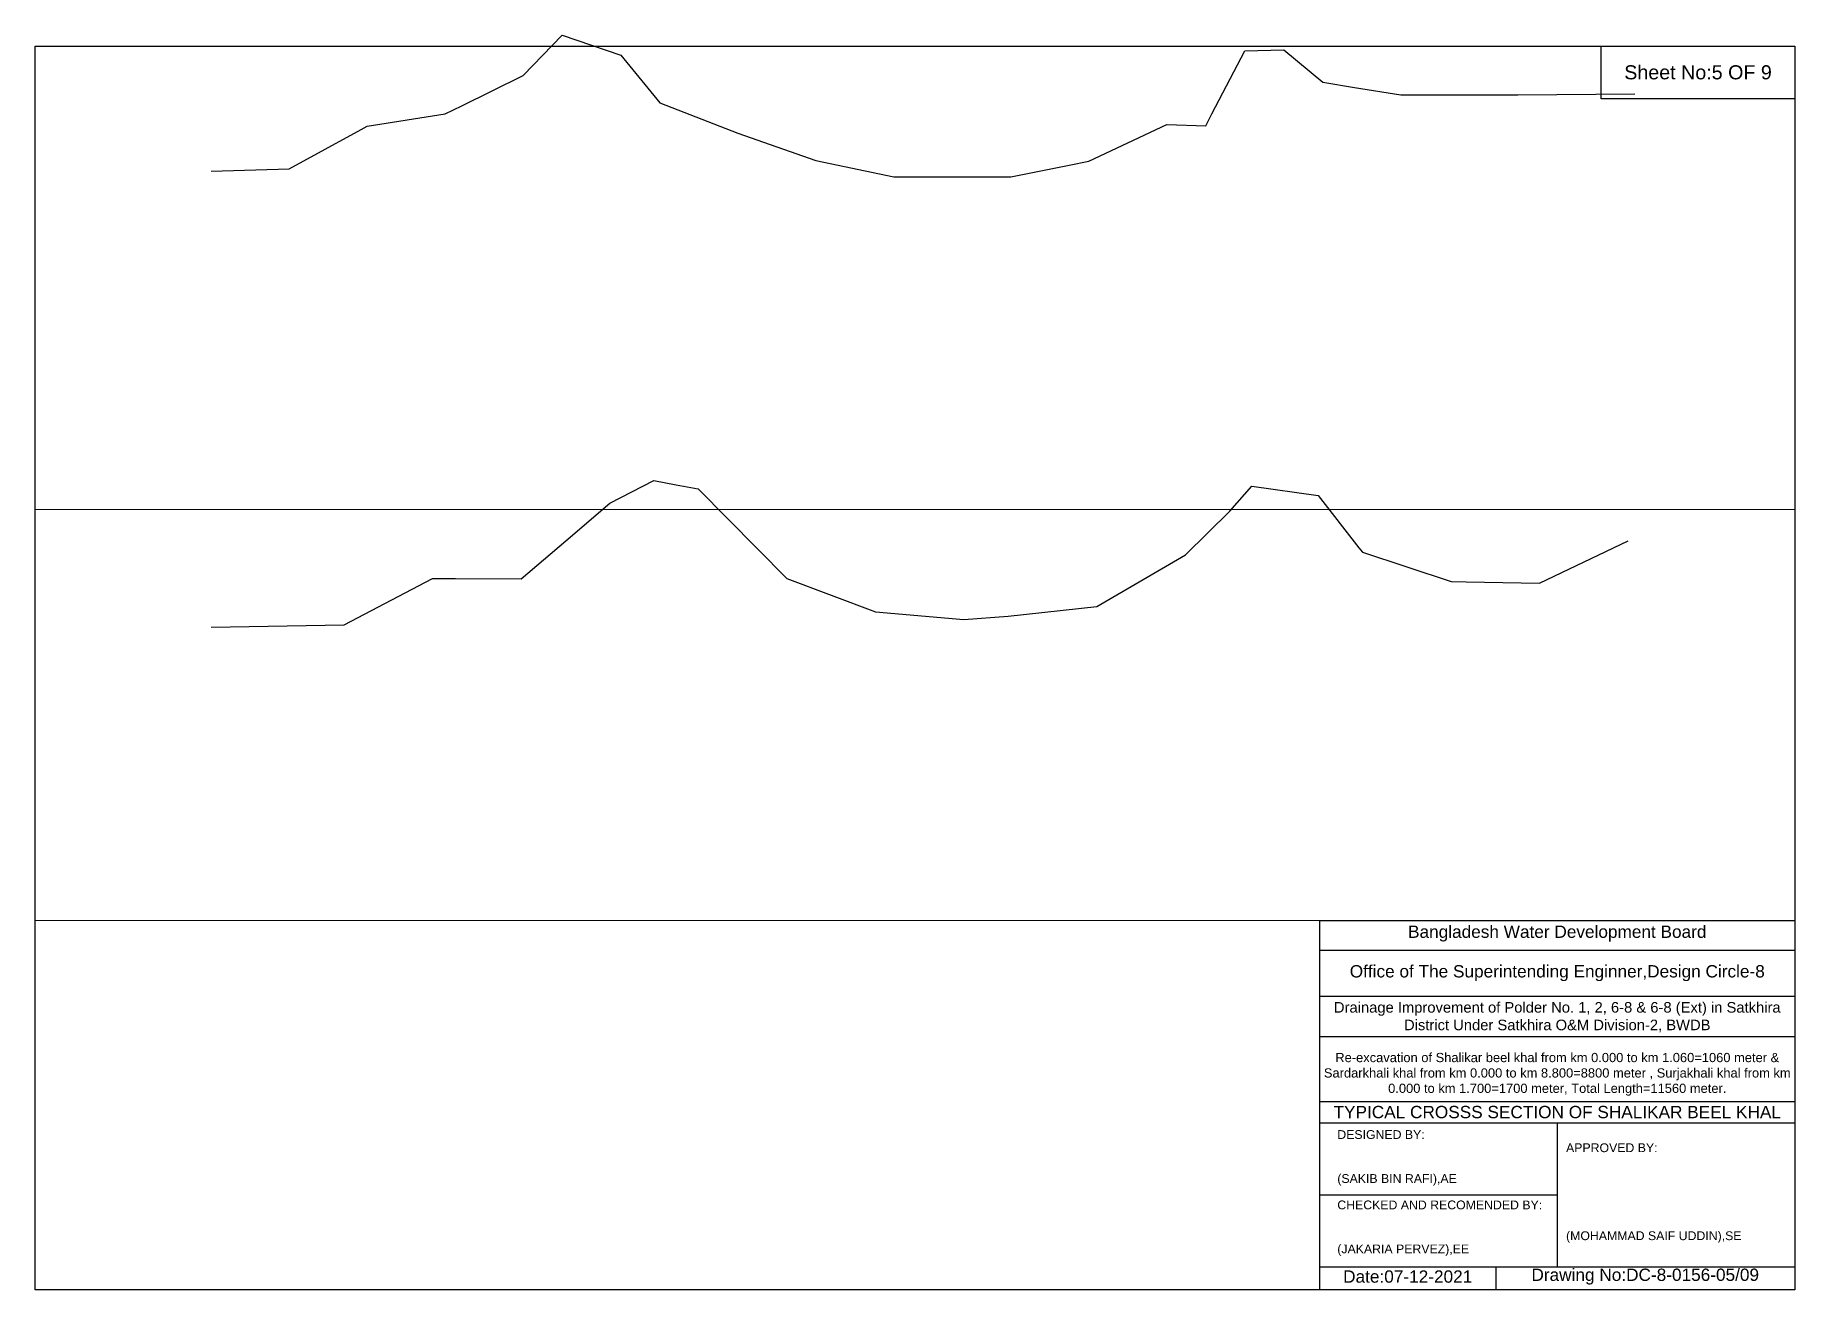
# Model space of a CAD drawing. Header units: inches. Extents: x 93000 to 506000, y -4242 to 37.
# Drawn here: x 370000 to 376000, y -4242 to 37 of the extents above; entities that cross this region are included whole.
import ezdxf

# ---------------------------------------------------------------- set-up
doc = ezdxf.new("R2010")
doc.units = ezdxf.units.IN
doc.header["$LTSCALE"] = 7
doc.header["$MEASUREMENT"] = 0
doc.layers.add('Existing_Bed_Level for Xsection', color=7, linetype='Continuous', lineweight=25)
doc.layers.add('Long Section Labels', color=7, linetype='Continuous', lineweight=9)
doc.styles.get("Standard").update_dxf_attribs({"font": 'arial.ttf'})

msp = doc.modelspace()

# ---------------------------------------------------------------- texts
at = {"attachment_point": 5}
for s, insert, char_height in [('Sheet No:5 OF 9', (375670, -90), 48), ('Bangladesh Water Development Board', (375190, -3027), 42), ('Office of The Superintending Enginner,Design Circle-8', (375190, -3162), 42)]:
    msp.add_mtext(s, dxfattribs=dict(at, insert=insert, char_height=char_height))
for s, insert, char_height, width, attachment_point in [('Drainage Improvement of Polder No. 1, 2, 6-8 & 6-8 (Ext) in Satkhira District Under Satkhira O&M Division-2, BWDB', (375190, -3312), 36, 1680, 5), ('Re-excavation of Shalikar beel khal from km 0.000 to km 1.060=1060 meter & Sardarkhali khal from km 0.000 to km 8.800=8800 meter , Surjakhali khal from km 0.000 to km 1.700=1700 meter, Total Length=11560 meter.', (375190, -3507), 31.4683, 1620, 5), ('TYPICAL CROSSS SECTION OF SHALIKAR BEEL KHAL', (375190, -3636), 42, 1680, 5), ('DESIGNED BY:^J^J^J(SAKIB BIN RAFI),AE', (374440, -3792), 30, 840, 4), ('APPROVED BY:^J^J^J^J^J^J(MOHAMMAD SAIF UDDIN),SE', (375220, -3912), 30, 840, 4), ('CHECKED AND RECOMENDED BY:^J^J^J(JAKARIA PERVEZ),EE', (374440, -4032), 30, 840, 4), ('Date:07-12-2021', (374680, -4197), 42, 840, 5), ('Drawing No:DC-8-0156-05/09', (375490, -4197), 42, 1320, 5)]:
    msp.add_mtext(s, dxfattribs=dict(insert=insert, char_height=char_height, width=width, attachment_point=attachment_point))

# ---------------------------------------------------------------- linework, layer by layer
for points in [[(370000, 0), (376000, 0), (376000, -4242), (370000, -4242)], [(375340, 0), (376000, 0), (376000, -180), (375340, -180)]]:
    msp.add_lwpolyline(points, close=True)
for points in [[(374380, -4242), (374380, -2982), (376000, -2982)], [(374380, -3084), (376000, -3084)], [(374380, -3240), (376000, -3240)], [(374380, -3378), (376000, -3378)], [(374380, -3600), (376000, -3600)], [(374380, -3672), (376000, -3672)], [(375190, -3672), (375190, -4164)], [(374380, -3918), (375190, -3918)], [(374380, -4164), (376000, -4164)], [(374980, -4164), (374980, -4242)]]:
    msp.add_lwpolyline(points)
at = {"layer": 'Existing_Bed_Level for Xsection'}
for points in [[(370600, -426.7), (370866, -418.7), (371111.8, -284.8), (371132, -273.8), (371398, -231.2), (371454.4, -203.6), (371664, -100.9), (371797, 36.9), (371797, 36.9), (371996.5, -30.9), (372129.5, -193.3), (372395.5, -297), (372661.5, -390.1), (372661.5, -390.1), (372927.5, -446), (373326.5, -446), (373526, -406.1), (373526, -406.1), (373592.5, -392.8), (373858.5, -267.8), (373991.5, -271.8), (374012.5, -231.5), (374124.5, -16.3), (374257.5, -13.6), (374390.5, -123.6), (374498.9, -141), (374656.5, -166.2), (375055.5, -166.2), (375454.5, -163.5)], [(370600, -1982), (371053, -1974.5), (371355, -1815.9), (371433.1, -1816.3), (371657, -1817.4), (371809.3, -1687.2), (371959, -1559.2), (372110, -1481.7), (372185.5, -1496.1), (372185.5, -1496.1), (372261, -1510.4), (372563, -1815.9), (372865, -1929.2), (373167, -1956.3), (373167, -1956.3), (373318, -1944.2), (373620, -1911), (373922, -1735.9), (374073, -1586.4), (374148.5, -1501.4), (374148.5, -1501.4), (374375, -1533.1), (374513.8, -1710.9), (374526, -1726.5), (374828, -1826.2), (374879.1, -1827.2), (375130, -1832.2), (375432, -1687.2)]]:
    msp.add_lwpolyline(points, dxfattribs=at)
at = {"layer": 'Long Section Labels'}
for p, q in [((376000, -180), (376000, -2982)), ((376000, -1581), (370000, -1581)), ((376000, -2982), (370000, -2982))]:
    msp.add_line(p, q, dxfattribs=at)

msp.set_redraw_order([(e.dxf.handle, doc.entitydb.next_handle()) for e in msp.query("TEXT MTEXT ATTDEF DIMENSION ARC_DIMENSION")])  # texts and dimensions are drawn at this point

doc.saveas('drawing.dxf')
